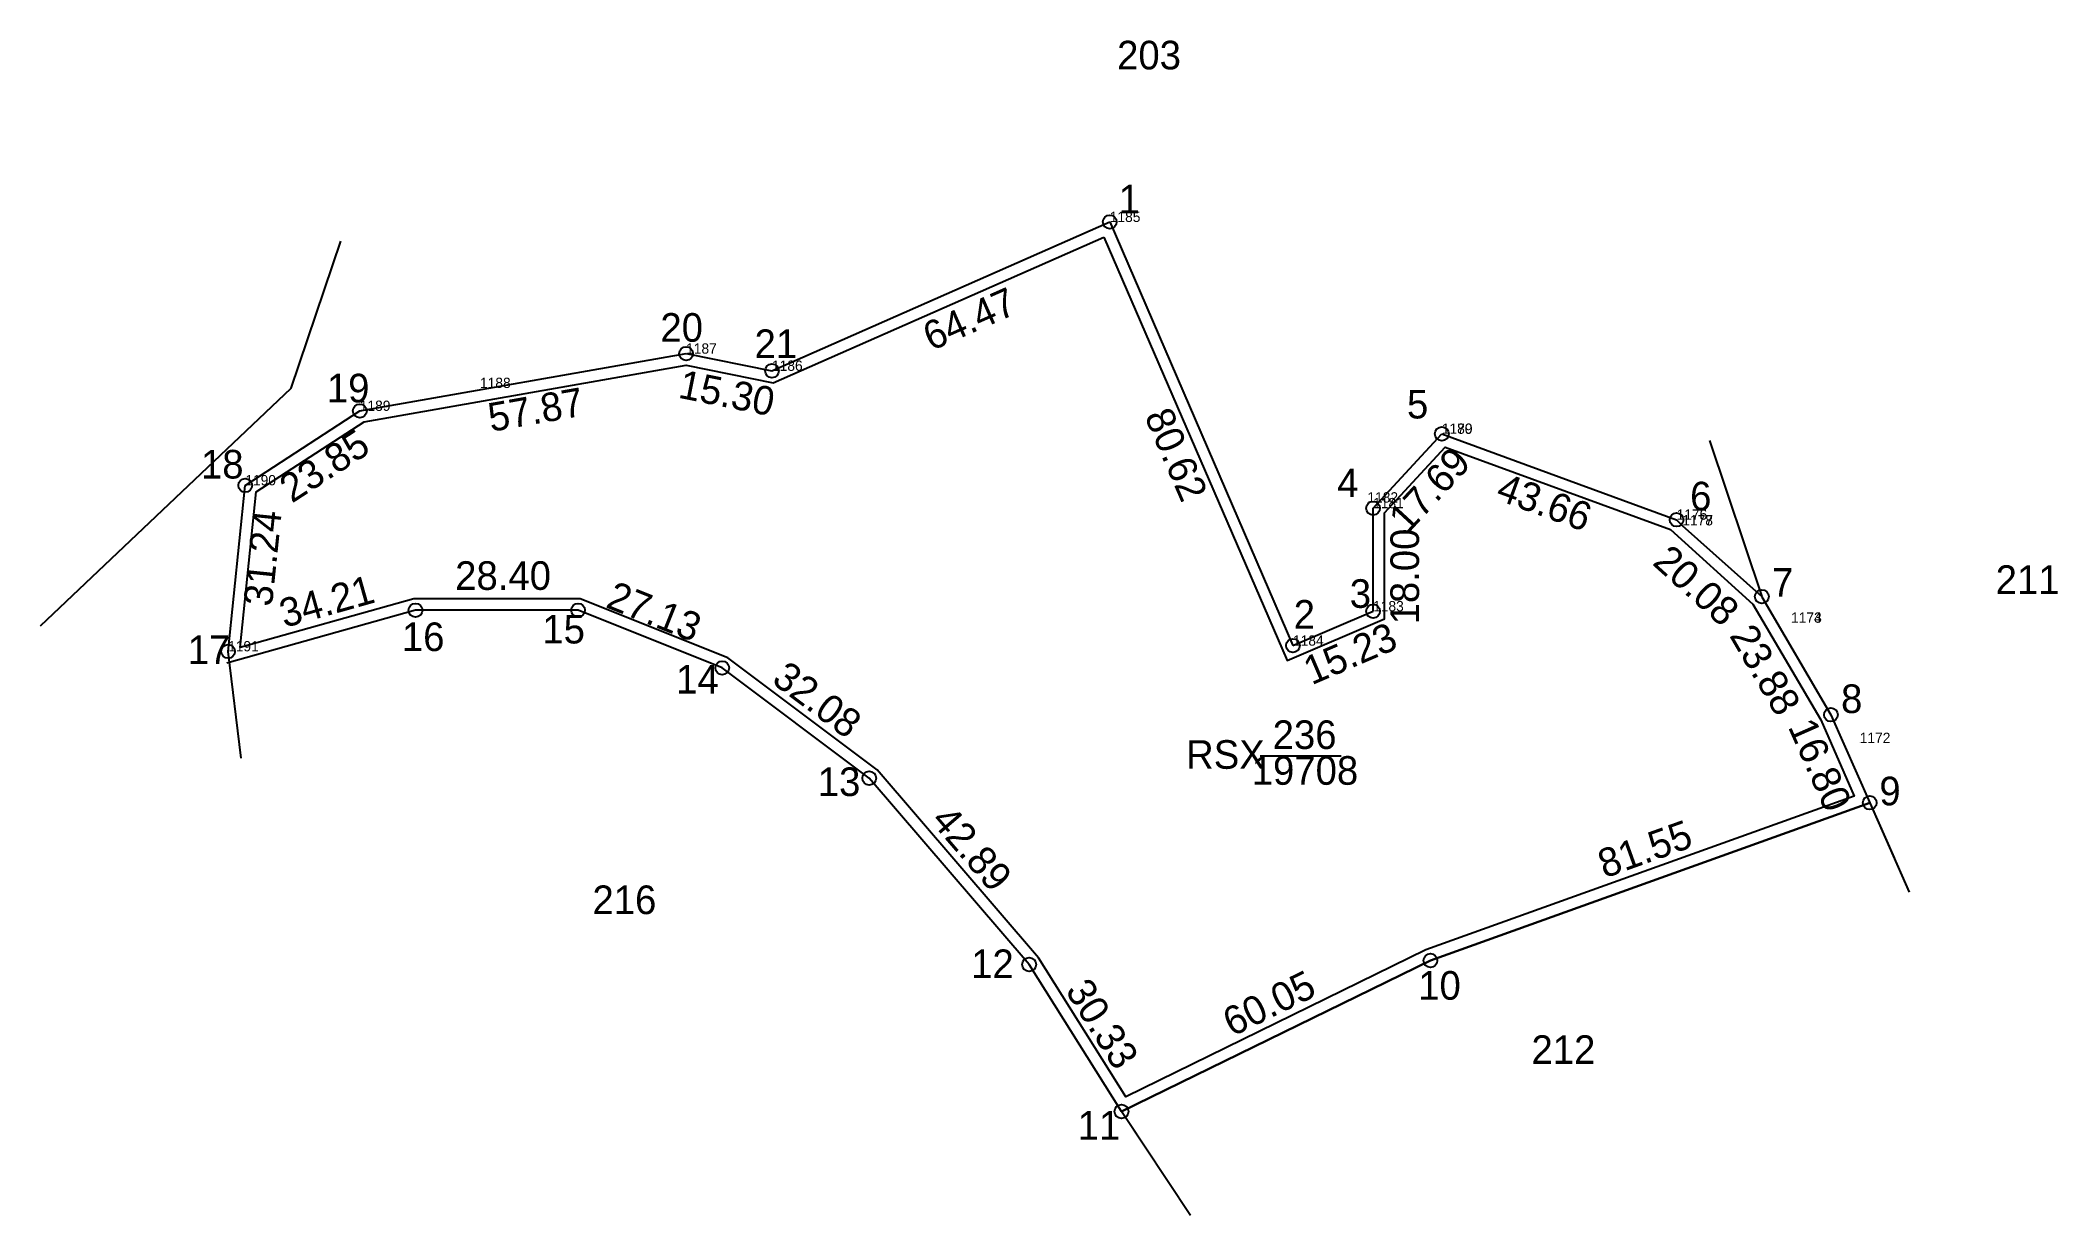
# Model space of a CAD drawing. Extents: x 549117 to 550200, y 1834036 to 1835848.
# Drawn here: x 549847.2 to 550199.6, y 1834956.4 to 1835161.7 of the extents above; entities that cross this region are included whole.
import ezdxf

# ---------------------------------------------------------------- set-up
doc = ezdxf.new("R2010")
doc.units = 0
for name, color, linetype in [('Level 1', 7, 'Continuous'), ('Level 12', 7, 'Continuous'), ('Level 2', 7, 'Continuous'), ('Level 34', 7, 'Continuous'), ('Level 55', 7, 'Continuous'), ('Level 63', 7, 'Continuous'), ('Level 7', 7, 'Continuous')]:
    doc.layers.add(name, color=color, linetype=linetype)

msp = doc.modelspace()

# ---------------------------------------------------------------- texts
at = {"layer": 'Level 1'}
for s, p in [('236', (550062.45, 1835037.95)), ('RSX', (550047.33, 1835034.49)), ('19708', (550058.8, 1835031.7))]:
    msp.add_text(s, height=5, dxfattribs=at).set_placement(p)
at = {"layer": 'Level 12'}
for s, p in [('1185', (550034, 1835130)), ('1187', (549960, 1835107)), ('1188', (549924, 1835101)), ('1186', (549975, 1835104)), ('1189', (549903, 1835097)), ('1179', (550092, 1835093)), ('1180', (550092, 1835093)), ('1190', (549883, 1835084)), ('1182', (550079, 1835081)), ('1181', (550080, 1835080)), ('1176', (550133, 1835078)), ('1175', (550133, 1835078)), ('1178', (550134, 1835077)), ('1177', (550134, 1835077)), ('1183', (550080, 1835062)), ('1173', (550153, 1835060)), ('1174', (550153, 1835060)), ('1184', (550066, 1835056)), ('1191', (549880, 1835055)), ('1172', (550165, 1835039))]:
    msp.add_text(s, height=1.8, dxfattribs=at).set_placement(p)
at = {"layer": 'Level 63'}
for s, p in [('203', (550035.28, 1835156.65)), (' 1', (550033.7, 1835131.49)), (' 20', (549953.65, 1835109.08)), (' 21', (549970.1, 1835106.23)), (' 19', (549895.39, 1835098.49)), (' 5', (550084.06, 1835095.68)), (' 18', (549873.4, 1835085.19)), (' 4', (550071.86, 1835081.94)), (' 6', (550133.51, 1835079.63)), ('28.40', (549919.66, 1835065.74)), (' 3', (550074.06, 1835062.6)), (' 7', (550147.83, 1835064.55)), ('211', (550188.74, 1835065.03)), (' 2', (550064.27, 1835058.97)), (' 15', (549933.03, 1835056.38)), (' 17', (549871.09, 1835052.78)), (' 16', (549908.49, 1835055.05)), (' 14', (549956.39, 1835047.64)), (' 8', (550159.88, 1835044.23)), (' 13', (549981.14, 1835029.73)), (' 9', (550166.57, 1835028.11)), ('216', (549943.64, 1835009.11)), (' 12', (550007.93, 1834997.93)), (' 10', (550086.02, 1834994.16)), ('212', (550107.66, 1834982.94)), (' 11', (550026.54, 1834969.72))]:
    msp.add_text(s, height=5, dxfattribs=at).set_placement(p)
for s, rotation, p in [('64.47', 23.782, (550002.83, 1835107.42)), ('15.30', 348.6901, (549958.44, 1835099.33)), ('57.87', 9.9506, (549925.9, 1835093.33)), ('80.62', 293.3852, (550039.99, 1835096.1)), ('23.85', 33.0239, (549891.14, 1835080.79)), ('17.69', 47.2906, (550085.99, 1835075.39)), ('43.66', 339.9048, (550101.22, 1835081.6)), ('31.24', 84.1014, (549887.65, 1835062.72)), ('18.00', 90, (550088.02, 1835059.71)), ('20.08', 317.947, (550128.6, 1835070.29)), ('34.21', 15.6855, (549889.83, 1835059.09)), ('27.13', 338.1907, (549945.76, 1835062.77)), ('15.23', 23.1986, (550069.26, 1835049.05)), ('23.88', 300.3013, (550142.14, 1835057.77)), ('32.08', 323.123, (549974.74, 1835049.61)), ('16.80', 293.8344, (550152.4, 1835041.85)), ('42.89', 310.6506, (550002.57, 1835025.34)), ('81.55', 19.7526, (550120.43, 1835015.32)), ('30.33', 302.1336, (550026.13, 1834995.74)), ('60.05', 26.0487, (550055.38, 1834987.64))]:
    msp.add_text(s, height=5, rotation=rotation, dxfattribs=at).set_placement(p)

# ---------------------------------------------------------------- linework, layer by layer
at = {"layer": 'Level 1'}
msp.add_line((549903, 1835097), (549960, 1835107), dxfattribs=at)
msp.add_lwpolyline([(550032.96, 1835127.36), (550064.96, 1835053.38), (550082, 1835060.68), (550082, 1835079.22), (550092.57, 1835090.66), (550131.95, 1835076.26), (550146.34, 1835063.27), (550158.18, 1835043.02), (550164.05, 1835029.72), (550089.22, 1835002.85), (550036.79, 1834977.22), (550021.53, 1835001.5), (549993.36, 1835034.32), (549967.31, 1835053.86), (549941.52, 1835064.18), (549912.45, 1835064.18), (549882.08, 1835055.65), (549884.89, 1835082.84), (549903.75, 1835095.1), (549959.98, 1835104.97), (549975.23, 1835101.91)], close=True, dxfattribs=at)
at = {"layer": 'Level 12'}
for points in [[(549847.2, 1835059.47), (549891, 1835101), (549899.68, 1835126.66)], [(550036.05, 1834974.63), (550019.92, 1835000.31), (549991.98, 1835032.85), (549966.32, 1835052.1), (549941.13, 1835062.18), (549912.73, 1835062.18), (549879.79, 1835052.93)], [(550036.05, 1834974.63), (550090, 1835001), (550166.75, 1835028.56)], [(550041.36, 1834966.63), (550036.05, 1834974.63)]]:
    msp.add_lwpolyline(points, dxfattribs=at)
at = {"layer": 'Level 2'}
msp.add_lwpolyline([(550048.12, 1834956.44), (550036.05, 1834974.63), (550090, 1835001), (550166.75, 1835028.56), (550170.99, 1835018.96)], dxfattribs=at)
at = {"layer": 'Level 34'}
for points in [[(550147.91, 1835064.55), (550159.96, 1835043.93), (550166.75, 1835028.56)], [(550166.75, 1835028.56), (550173.64, 1835012.96)]]:
    msp.add_lwpolyline(points, dxfattribs=at)
at = {"layer": 'Level 55'}
for p, q in [((549975, 1835104), (550034, 1835130)), ((549975, 1835104), (550034, 1835130)), ((550034, 1835130), (550066, 1835056)), ((550034, 1835130), (550066, 1835056)), ((549960, 1835107), (549975, 1835104)), ((549960, 1835107), (549975, 1835104)), ((549883, 1835084), (549903, 1835097)), ((549883, 1835084), (549903, 1835097)), ((550080, 1835080), (550092, 1835093)), ((550080, 1835080), (550092, 1835093)), ((550092, 1835093), (550133, 1835078)), ((550092, 1835093), (550133, 1835078)), ((549880, 1835055), (549883, 1835084)), ((549880, 1835055), (549883, 1835084)), ((550080, 1835062), (550080, 1835080)), ((550133, 1835078), (550134, 1835077)), ((550134, 1835077), (550147.9, 1835064.56)), ((549912.73, 1835062.18), (549879.79, 1835052.93)), ((549941.13, 1835062.18), (549912.73, 1835062.18)), ((549966.32, 1835052.1), (549941.13, 1835062.18)), ((550066, 1835056), (550080, 1835062)), ((550066, 1835056), (550080, 1835062)), ((549882.26, 1835036.34), (549880, 1835055)), ((549991.98, 1835032.85), (549966.32, 1835052.1)), ((550019.92, 1835000.31), (549991.98, 1835032.85)), ((550166.75, 1835028.56), (550090, 1835001)), ((550090, 1835001), (550036.05, 1834974.63)), ((550036.05, 1834974.63), (550019.92, 1835000.31))]:
    msp.add_line(p, q, dxfattribs=at)
at = {"layer": 'Level 63'}
for p, q in [((550138.76, 1835091.85), (550147.9, 1835064.56)), ((550060.28, 1835036.77), (550074.43, 1835036.77))]:
    msp.add_line(p, q, dxfattribs=at)
for centre in [(550034, 1835130), (549960, 1835107), (549975, 1835104), (549903, 1835097), (550092, 1835093), (549883, 1835084), (550080, 1835080), (550133, 1835078), (550147.9, 1835064.56), (549912.73, 1835062.18), (549941.13, 1835062.18), (550080, 1835062), (550066, 1835056), (549880, 1835055), (549966.32, 1835052.1), (550159.96, 1835043.93), (549991.98, 1835032.85), (550166.75, 1835028.56), (550019.92, 1835000.31), (550090, 1835001), (550036.05, 1834974.63)]:
    msp.add_circle(centre, 1.2, dxfattribs=at)
at = {"layer": 'Level 7'}
for p, q in [((550034, 1835130), (550034, 1835130)), ((549960, 1835107), (549960, 1835107)), ((549975, 1835104), (549975, 1835104)), ((549924, 1835101), (549924, 1835101)), ((549903, 1835097), (549903, 1835097)), ((550092, 1835093), (550092, 1835093)), ((550092, 1835093), (550092, 1835093)), ((549883, 1835084), (549883, 1835084)), ((550079, 1835081), (550079, 1835081)), ((550080, 1835080), (550080, 1835080)), ((550133, 1835078), (550133, 1835078)), ((550133, 1835078), (550133, 1835078)), ((550134, 1835077), (550134, 1835077)), ((550134, 1835077), (550134, 1835077)), ((550080, 1835062), (550080, 1835062)), ((550153, 1835060), (550153, 1835060)), ((550153, 1835060), (550153, 1835060)), ((549880, 1835055), (549880, 1835055)), ((550066, 1835056), (550066, 1835056)), ((550165, 1835039), (550165, 1835039))]:
    msp.add_line(p, q, dxfattribs=at)

msp.set_redraw_order([(e.dxf.handle, doc.entitydb.next_handle()) for e in msp.query("TEXT MTEXT ATTDEF DIMENSION ARC_DIMENSION")])  # texts and dimensions are drawn at this point

doc.saveas('drawing.dxf')
